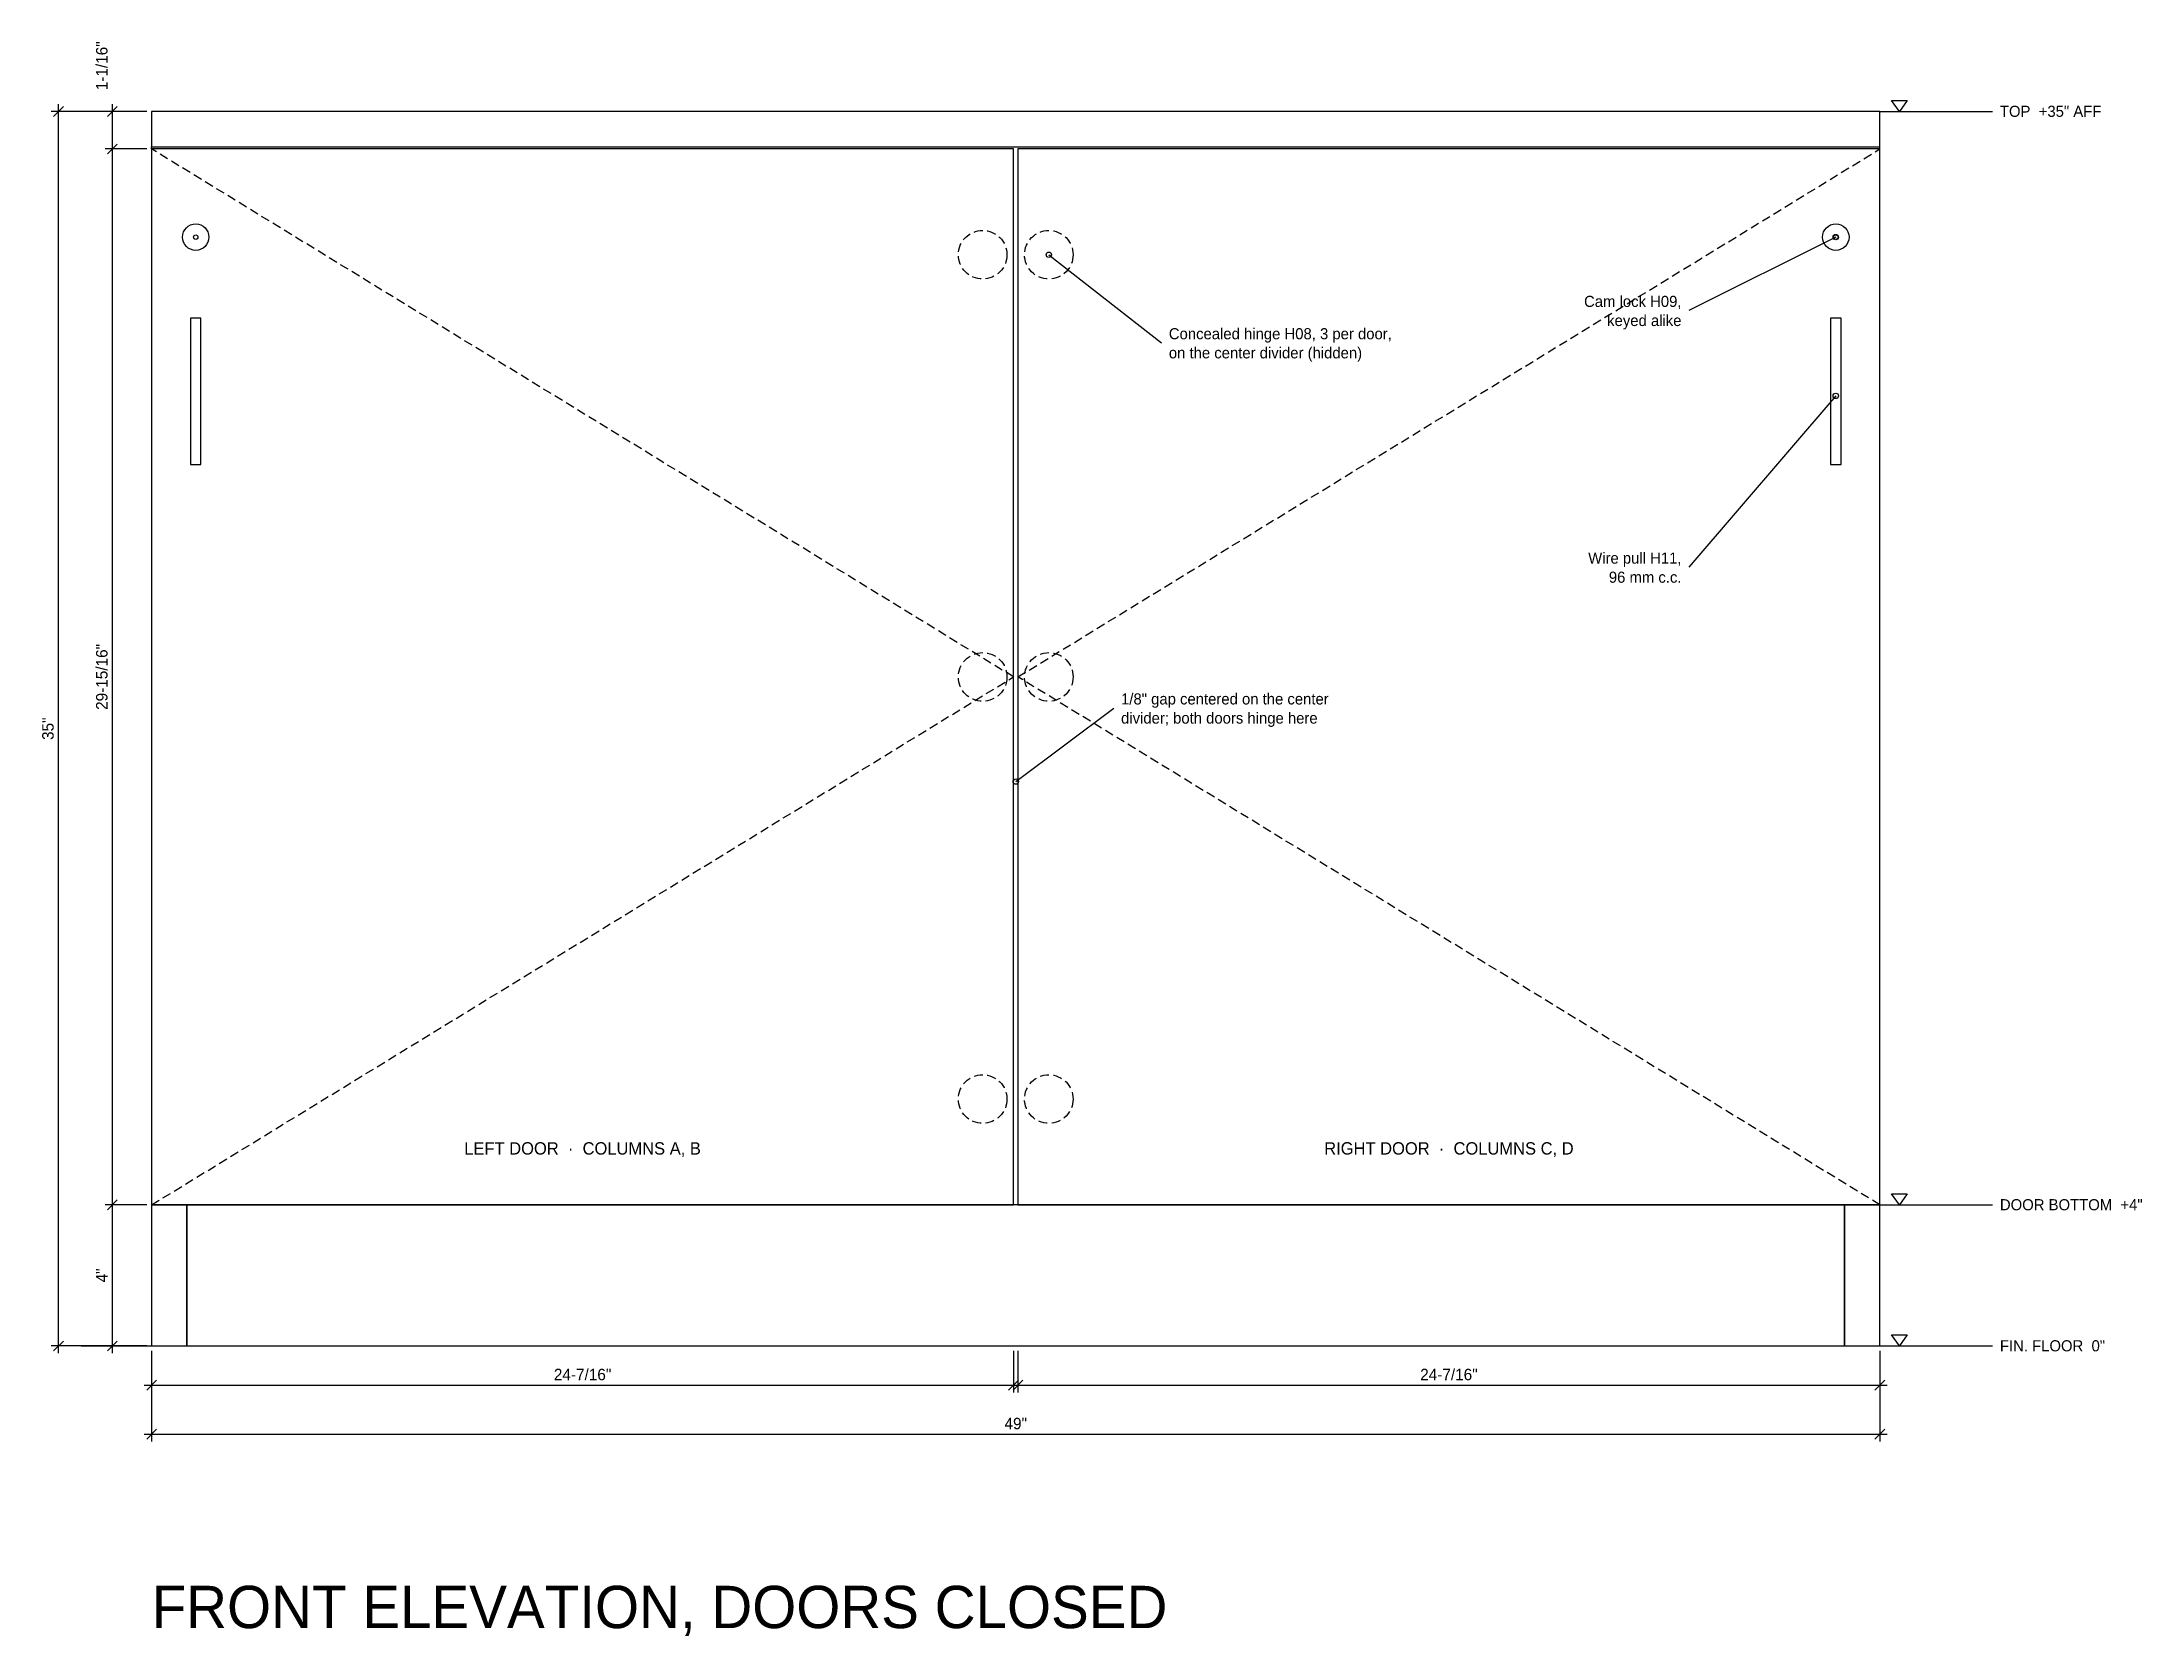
# Model space of a CAD drawing. Header units: inches. Extents: x -5 to 222, y -358 to 40.
# Drawn here: x 71.9 to 131.4, y -8.2 to 37 of the extents above; entities that cross this region are included whole.
import ezdxf
from ezdxf.enums import TextEntityAlignment as Align

# ---------------------------------------------------------------- set-up
doc = ezdxf.new("R2010")
doc.units = ezdxf.units.IN
doc.linetypes.add('DASHED', pattern=[0.375, 0.25, -0.125])
for name, color, linetype in [('DIM', 3, 'CONTINUOUS'), ('HIDDEN', 8, 'DASHED'), ('OUTLINE', 7, 'CONTINUOUS'), ('TEXT', 7, 'CONTINUOUS')]:
    doc.layers.add(name, color=color, linetype=linetype)

msp = doc.modelspace()

# ---------------------------------------------------------------- texts
at = {"layer": 'TEXT'}
for s, p in [('1-1/16"', (73.75, 36.2951)), ('29-15/16"', (73.75, 18.9688)), ('35"', (72.2222, 17.5)), ('4"', (73.75, 2))]:
    msp.add_text(s, height=0.325, rotation=90, dxfattribs=at).set_placement(p, align=Align.CENTER)
for s, height, p in [('TOP  +35" AFF', 0.315, (127.4028, 34.8472)), ('Concealed hinge H08, 3 per door,', 0.315, (103.8403, 28.5417)), ('on the center divider (hidden)', 0.315, (103.8403, 28)), ('1/8" gap centered on the center', 0.315, (102.4861, 18.1875)), ('divider; both doors hinge here', 0.315, (102.4861, 17.6458)), ('DOOR BOTTOM  +4"', 0.315, (127.4028, 3.8472)), ('FIN. FLOOR  0"', 0.315, (127.4028, -0.1528)), ('FRONT ELEVATION, DOORS CLOSED', 1.2, (75, -8))]:
    msp.add_text(s, height=height, dxfattribs=at).set_placement(p)
for s, p in [('Cam lock H09,', (118.375, 29.4583)), ('keyed alike', (118.375, 28.9167)), ('Wire pull H11,', (118.375, 22.1806)), ('96 mm c.c.', (118.375, 21.6389))]:
    msp.add_text(s, height=0.315, dxfattribs=at).set_placement(p, align=Align.RIGHT)
for s, height, p in [('LEFT DOOR  ·  COLUMNS A, B', 0.35, (87.2188, 5.4264)), ('RIGHT DOOR  ·  COLUMNS C, D', 0.35, (111.7812, 5.4264)), ('24-7/16"', 0.325, (87.2188, -0.9722)), ('24-7/16"', 0.325, (111.7812, -0.9722)), ('49"', 0.325, (99.5, -2.3611))]:
    msp.add_text(s, height=height, dxfattribs=at).set_placement(p, align=Align.CENTER)

# ---------------------------------------------------------------- linework, layer by layer
at = {"layer": 'DIM'}
for p, q in [((72.2222, 34.8611), (72.5, 35.1389)), ((72.3611, -0.2083), (72.3611, 35.2083)), ((73.75, 34.8611), (74.0278, 35.1389)), ((73.8889, 33.7292), (73.8889, 35.2083)), ((124.3333, 35.3111), (124.7778, 35.3111)), ((124.5556, 35), (124.3333, 35.3111)), ((124.7778, 35.3111), (124.5556, 35)), ((74.8611, 35), (72.1528, 35)), ((74.8611, 35), (73.6806, 35)), ((124, 35), (127.1944, 35)), ((74.8611, 33.9375), (73.6806, 33.9375)), ((74.8611, 33.9375), (73.6806, 33.9375)), ((73.75, 33.7986), (74.0278, 34.0764)), ((73.75, 33.7986), (74.0278, 34.0764)), ((73.8889, 3.7917), (73.8889, 34.1458)), ((122.75, 31.4375), (118.5833, 29.3542)), ((100.4375, 30.9375), (103.6319, 28.4375)), ((122.75, 26.9375), (118.5833, 22.0764)), ((99.5, 16), (102.2778, 18.0833)), ((73.8889, -0.2083), (73.8889, 4.2083)), ((124.3333, 4.3111), (124.7778, 4.3111)), ((124.5556, 4), (124.3333, 4.3111)), ((124.7778, 4.3111), (124.5556, 4)), ((74.8611, 4), (73.6806, 4)), ((74.8611, 4), (73.6806, 4)), ((73.75, 3.8611), (74.0278, 4.1389)), ((73.75, 3.8611), (74.0278, 4.1389)), ((124, 4), (127.1944, 4)), ((74.8611, 0), (72.1528, 0)), ((72.2222, -0.1389), (72.5, 0.1389)), ((74.8611, 0), (73.6806, 0)), ((73.75, -0.1389), (74.0278, 0.1389)), ((124, 0), (127.1944, 0)), ((124.3333, 0.3111), (124.7778, 0.3111)), ((124.5556, 0), (124.3333, 0.3111)), ((124.7778, 0.3111), (124.5556, 0)), ((75, -0.1389), (75, -1.3194)), ((75, -0.1389), (75, -2.7083)), ((99.4375, -0.1389), (99.4375, -1.3194)), ((99.5625, -0.1389), (99.5625, -1.3194)), ((124, -0.1389), (124, -1.3194)), ((124, -0.1389), (124, -2.7083)), ((74.7917, -1.1111), (99.6458, -1.1111)), ((74.8611, -1.25), (75.1389, -0.9722)), ((99.2986, -1.25), (99.5764, -0.9722)), ((99.3542, -1.1111), (124.2083, -1.1111)), ((99.4236, -1.25), (99.7014, -0.9722)), ((123.8611, -1.25), (124.1389, -0.9722)), ((74.8611, -2.6389), (75.1389, -2.3611)), ((123.8611, -2.6389), (124.1389, -2.3611)), ((74.7917, -2.5), (124.2083, -2.5))]:
    msp.add_line(p, q, dxfattribs=at)
for centre in [(100.4375, 30.9375), (122.75, 31.4375), (122.75, 26.9375), (99.5, 16)]:
    msp.add_circle(centre, 0.0764, dxfattribs=at)
at = {"layer": 'HIDDEN'}
for p, q in [((99.4375, 18.9688), (75, 33.9375)), ((99.5625, 18.9688), (124, 33.9375)), ((75, 4), (99.4375, 18.9688)), ((124, 4), (99.5625, 18.9688))]:
    msp.add_line(p, q, dxfattribs=at)
for centre in [(98.5625, 30.9375), (100.4375, 30.9375), (98.5625, 18.9688), (100.4375, 18.9688), (98.5625, 7), (100.4375, 7)]:
    msp.add_circle(centre, 0.689, dxfattribs=at)
at = {"layer": 'OUTLINE'}
for p, q in [((124, 35), (75, 35)), ((75, 35), (75, 34)), ((124, 34), (124, 35)), ((75, 34), (124, 34)), ((75, 33.9375), (75, 34)), ((99.4375, 33.9375), (75, 33.9375)), ((75, 33.9375), (75, 4)), ((99.4375, 4), (99.4375, 33.9375)), ((124, 33.9375), (99.5625, 33.9375)), ((99.5625, 33.9375), (99.5625, 4)), ((124, 33.9375), (124, 34)), ((124, 4), (124, 33.9375)), ((76.4, 29.1375), (76.1, 29.1375)), ((76.1, 29.1375), (76.1, 24.9875)), ((76.4, 24.9875), (76.4, 29.1375)), ((122.9, 29.1375), (122.6, 29.1375)), ((122.6, 29.1375), (122.6, 24.9875)), ((122.9, 24.9875), (122.9, 29.1375)), ((76.1, 24.9875), (76.4, 24.9875)), ((122.6, 24.9875), (122.9, 24.9875)), ((76, 4), (75, 4)), ((75, 4), (75, 0)), ((75, 4), (76, 4)), ((75, 4), (99.4375, 4)), ((76, 0), (76, 4)), ((123, 4), (76, 4)), ((76, 4), (76, 0)), ((99.5625, 4), (124, 4)), ((124, 4), (123, 4)), ((123, 4), (123, 0)), ((123, 4), (124, 4)), ((123, 0), (123, 4)), ((124, 0), (124, 4)), ((73, 0), (126, 0)), ((75, 0), (76, 0)), ((76, 0), (123, 0)), ((123, 0), (124, 0))]:
    msp.add_line(p, q, dxfattribs=at)
for centre, radius in [((76.25, 31.4375), 0.375), ((122.75, 31.4375), 0.375), ((76.25, 31.4375), 0.0625), ((122.75, 31.4375), 0.0625)]:
    msp.add_circle(centre, radius, dxfattribs=at)

msp.set_redraw_order([(e.dxf.handle, doc.entitydb.next_handle()) for e in msp.query("TEXT MTEXT ATTDEF DIMENSION ARC_DIMENSION")])  # texts and dimensions are drawn at this point

doc.saveas('drawing.dxf')
